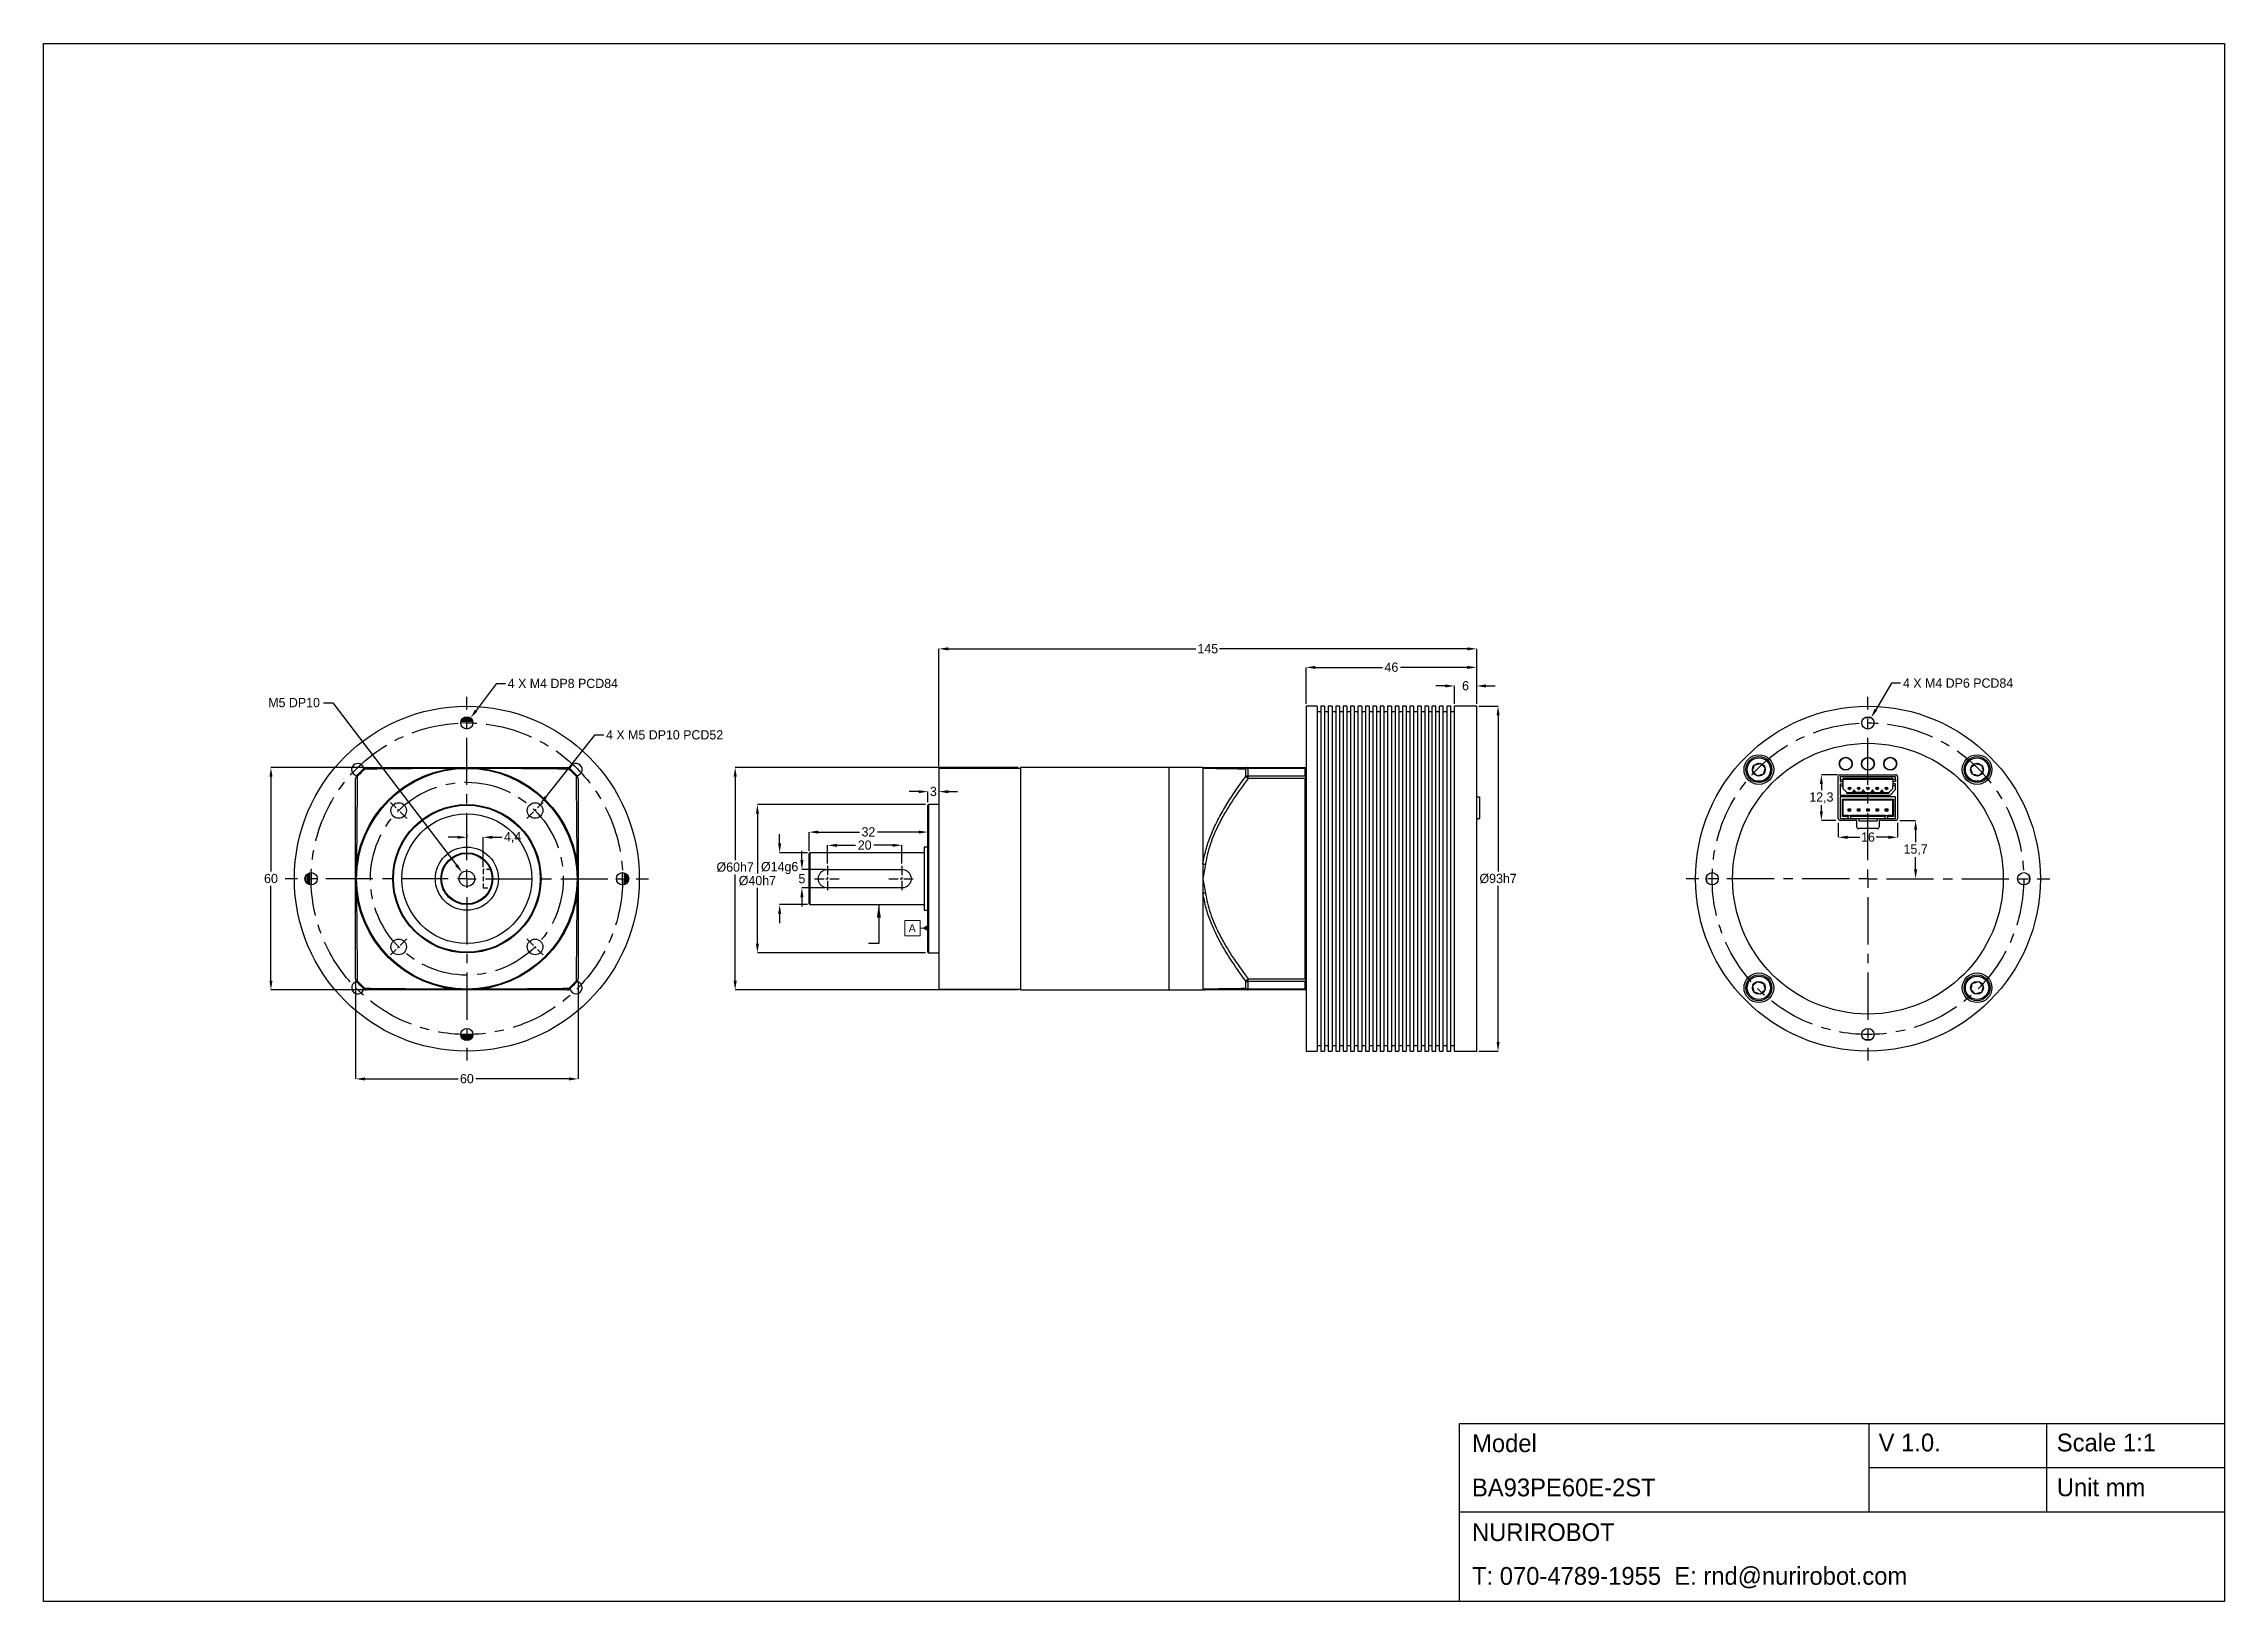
# Model space of a CAD drawing. Header units: millimetres. Extents: x 0 to 588, y 0 to 420.
import ezdxf

# ---------------------------------------------------------------- set-up
doc = ezdxf.new("R2010")
doc.units = ezdxf.units.MM
doc.header["$PDSIZE"] = -1
doc.linetypes.add('CENTERX2', pattern=[20.32, 12.7, -2.54, 2.54, -2.54])
doc.linetypes.add('HIDDEN', pattern=[1.905, 1.27, -0.635])
doc.layers.add('외형선', color=7, linetype='Continuous', lineweight=25)
for name, color, linetype in [('은선', 2, 'HIDDEN'), ('중심선', 1, 'CENTERX2'), ('치수', 3, 'Continuous')]:
    doc.layers.add(name, color=color, linetype=linetype)
doc.styles.get("Standard").update_dxf_attribs({"font": 'GOTHIC.TTF'})
doc.dimstyles.new('배포도면', dxfattribs={"dimtxt": 2.5, "dimasz": 2.5, "dimexe": 0, "dimexo": 0.625, "dimtad": 0, "dimtih": 1, "dimtoh": 1, "dimtxsty": 'Standard', "dimcen": 0, "dimclrd": 3, "dimclre": 3, "dimclrt": 3, "dimadec": 0, "dimazin": 0, "dimtfac": 1, "dimtofl": 0, "dimtmove": 0, "dimatfit": 3, "dimfxl": 1, "dimarcsym": 0})

msp = doc.modelspace()

# ---------------------------------------------------------------- texts
at = {"lineweight": -3, "attachment_point": 1}
for s, insert, char_height, width in [('Model', (385.148, 45.055), 4.7948, 15.82255), ('V 1.0.', (494.773, 45.228), 4.7948, 69.96435), ('Scale 1:1', (542.812, 45.236), 4.7948, 74.34701), ('BA93PE60E-2ST', (385.122, 33.12), 4.79476, 58.79423), ('Unit mm', (542.812, 33.145), 4.7948, 78.67266), ('NURIROBOT', (385.125, 21.065), 4.7948, 59.48673), ('T: 070-4789-1955  E: rnd@nurirobot.com', (385.141, 9.265), 4.79476, 174.59703)]:
    msp.add_mtext(s, dxfattribs=dict(at, insert=insert, char_height=char_height, width=width))

# ---------------------------------------------------------------- blocks, each defined once
blk = doc.blocks.new('_D')
at = {"layer": 'Defpoints', "color": 0}
for p in [(491.06, 235.43), (492.74, 238.27)]:
    blk.add_point(p, dxfattribs=at)
at = {"layer": '치수', "color": 3, "lineweight": -2}
for p, q in [((498.2, 247.53), (494.01, 240.42)), ((500.7, 247.53), (498.2, 247.53))]:
    blk.add_line(p, q, dxfattribs=at)
at = {"layer": '치수', "color": 3}
blk.add_solid([(493.65, 240.63), (494.37, 240.21), (492.74, 238.27)], dxfattribs=at)
at = {"layer": '치수', "color": 3, "insert": (501.33, 248.84), "char_height": 2.5, "attachment_point": 1}
blk.add_mtext('4 X M4 DP6 PCD84\\P', dxfattribs=at)
blk = doc.blocks.new('_D_1')
at = {"layer": 'Defpoints', "color": 0}
for p in [(484.4, 222.85), (479.34, 210.55), (483.9, 210.55)]:
    blk.add_point(p, dxfattribs=at)
at = {"layer": '치수', "color": 3, "lineweight": -2}
for p, q in [((483.77, 222.85), (479.34, 222.85)), ((479.34, 220.35), (479.34, 218.75)), ((479.34, 213.05), (479.34, 214.65)), ((483.27, 210.55), (479.34, 210.55))]:
    blk.add_line(p, q, dxfattribs=at)
at = {"layer": '치수', "color": 3}
for points in [[(478.92, 220.35), (479.75, 220.35), (479.34, 222.85)], [(478.92, 213.05), (479.75, 213.05), (479.34, 210.55)]]:
    blk.add_solid(points, dxfattribs=at)
at = {"layer": '치수', "color": 3, "insert": (479.34, 218.13), "char_height": 2.5, "attachment_point": 2}
blk.add_mtext('12,3', dxfattribs=at)
blk = doc.blocks.new('_D_2')
at = {"layer": 'Defpoints', "color": 0}
for p in [(483.9, 210.55), (499.9, 210.54), (499.9, 206.01)]:
    blk.add_point(p, dxfattribs=at)
at = {"layer": '치수', "color": 3, "lineweight": -2}
for p, q in [((483.9, 209.92), (483.9, 206.01)), ((486.4, 206.01), (489.67, 206.01)), ((497.4, 206.01), (494.13, 206.01)), ((499.9, 209.92), (499.9, 206.01))]:
    blk.add_line(p, q, dxfattribs=at)
at = {"layer": '치수', "color": 3}
for points in [[(486.4, 206.43), (486.4, 205.59), (483.9, 206.01)], [(497.4, 206.43), (497.4, 205.59), (499.9, 206.01)]]:
    blk.add_solid(points, dxfattribs=at)
at = {"layer": '치수', "color": 3, "insert": (491.9, 207.32), "char_height": 2.5, "attachment_point": 2}
blk.add_mtext('16', dxfattribs=at)
blk = doc.blocks.new('_D_3')
at = {"layer": 'Defpoints', "color": 0}
for p in [(499.9, 210.55), (504.75, 194.85), (504.85, 194.85)]:
    blk.add_point(p, dxfattribs=at)
at = {"layer": '치수', "color": 3, "lineweight": -2}
for p, q in [((500.52, 210.55), (504.75, 210.55)), ((504.75, 208.05), (504.75, 204.72)), ((504.75, 197.35), (504.75, 200.68)), ((504.23, 194.85), (504.75, 194.85))]:
    blk.add_line(p, q, dxfattribs=at)
at = {"layer": '치수', "color": 3}
for points in [[(504.33, 208.05), (505.16, 208.05), (504.75, 210.55)], [(504.33, 197.35), (505.16, 197.35), (504.75, 194.85)]]:
    blk.add_solid(points, dxfattribs=at)
at = {"layer": '치수', "color": 3, "insert": (504.75, 204.09), "char_height": 2.5, "attachment_point": 2}
blk.add_mtext('15,7', dxfattribs=at)
blk = doc.blocks.new('SW_CENTERMARKSYMBOL_2')
at = {"layer": '중심선', "color": 0}
for p, q in [((0, 5), (0, 49)), ((-5, 0), (-49, 0)), ((0, 0), (-2.5, 0)), ((0, 0), (0, 2.5)), ((0, 0), (0, -2.5)), ((0, 0), (2.5, 0)), ((5, 0), (49, 0)), ((0, -5), (0, -49))]:
    blk.add_line(p, q, dxfattribs=at)
blk = doc.blocks.new('_D_4')
at = {"layer": 'Defpoints', "color": 0}
for p in [(386.4, 241.35), (386.4, 148.35), (392.17, 148.35)]:
    blk.add_point(p, dxfattribs=at)
at = {"layer": '치수', "color": 3, "lineweight": -2}
for p, q in [((387.02, 241.35), (392.17, 241.35)), ((392.17, 238.85), (392.17, 196.79)), ((392.17, 150.85), (392.17, 192.91)), ((387.02, 148.35), (392.17, 148.35))]:
    blk.add_line(p, q, dxfattribs=at)
at = {"layer": '치수', "color": 3}
for points in [[(391.75, 238.85), (392.58, 238.85), (392.17, 241.35)], [(391.75, 150.85), (392.58, 150.85), (392.17, 148.35)]]:
    blk.add_solid(points, dxfattribs=at)
at = {"layer": '치수', "color": 3, "insert": (392.17, 196.16), "char_height": 2.5, "attachment_point": 2}
blk.add_mtext('%%c93h7', dxfattribs=at)
blk = doc.blocks.new('_D_5')
at = {"layer": 'Defpoints', "color": 0}
for p in [(380.4, 246.82), (380.4, 241.35), (386.4, 241.35)]:
    blk.add_point(p, dxfattribs=at)
at = {"layer": '치수', "color": 3, "lineweight": -2}
for p, q in [((377.9, 246.82), (375.4, 246.82)), ((380.4, 241.97), (380.4, 246.82)), ((386.4, 241.97), (386.4, 246.82)), ((388.9, 246.82), (391.4, 246.82))]:
    blk.add_line(p, q, dxfattribs=at)
at = {"layer": '치수', "color": 3}
for points in [[(377.9, 247.23), (377.9, 246.4), (380.4, 246.82)], [(388.9, 247.23), (388.9, 246.4), (386.4, 246.82)]]:
    blk.add_solid(points, dxfattribs=at)
at = {"layer": '치수', "color": 3, "insert": (383.4, 248.13), "char_height": 2.5, "attachment_point": 2}
blk.add_mtext('6', dxfattribs=at)
blk = doc.blocks.new('_D_6')
at = {"layer": 'Defpoints', "color": 0}
for p in [(340.4, 251.82), (340.4, 241.35), (386.4, 241.35)]:
    blk.add_point(p, dxfattribs=at)
at = {"layer": '치수', "color": 3, "lineweight": -2}
for p, q in [((340.4, 241.97), (340.4, 251.82)), ((342.9, 251.82), (360.96, 251.82)), ((383.9, 251.82), (365.83, 251.82)), ((386.4, 241.97), (386.4, 251.82))]:
    blk.add_line(p, q, dxfattribs=at)
at = {"layer": '치수', "color": 3}
for points in [[(342.9, 252.23), (342.9, 251.4), (340.4, 251.82)], [(383.9, 252.23), (383.9, 251.4), (386.4, 251.82)]]:
    blk.add_solid(points, dxfattribs=at)
at = {"layer": '치수', "color": 3, "insert": (363.4, 253.13), "char_height": 2.5, "attachment_point": 2}
blk.add_mtext('46', dxfattribs=at)
blk = doc.blocks.new('_D_7')
at = {"layer": 'Defpoints', "color": 0}
for p in [(241.4, 256.82), (386.4, 241.35), (241.4, 224.6)]:
    blk.add_point(p, dxfattribs=at)
at = {"layer": '치수', "color": 3, "lineweight": -2}
for p, q in [((241.4, 225.22), (241.4, 256.82)), ((243.9, 256.82), (310.7, 256.82)), ((383.9, 256.82), (317.09, 256.82)), ((386.4, 241.97), (386.4, 256.82))]:
    blk.add_line(p, q, dxfattribs=at)
at = {"layer": '치수', "color": 3}
for points in [[(243.9, 257.23), (243.9, 256.4), (241.4, 256.82)], [(383.9, 257.23), (383.9, 256.4), (386.4, 256.82)]]:
    blk.add_solid(points, dxfattribs=at)
at = {"layer": '치수', "color": 3, "insert": (313.9, 258.13), "char_height": 2.5, "attachment_point": 2}
blk.add_mtext('145', dxfattribs=at)
blk = doc.blocks.new('_D_8')
at = {"layer": 'Defpoints', "color": 0}
for p in [(211.4, 197.35), (204.46, 192.35), (211.4, 192.35)]:
    blk.add_point(p, dxfattribs=at)
at = {"layer": '치수', "color": 3, "lineweight": -2}
for p, q in [((204.46, 199.85), (204.46, 202.35)), ((210.77, 197.35), (204.46, 197.35)), ((210.77, 192.35), (204.46, 192.35)), ((204.46, 189.85), (204.46, 187.35))]:
    blk.add_line(p, q, dxfattribs=at)
at = {"layer": '치수', "color": 3}
for points in [[(204.04, 199.85), (204.88, 199.85), (204.46, 197.35)], [(204.04, 189.85), (204.88, 189.85), (204.46, 192.35)]]:
    blk.add_solid(points, dxfattribs=at)
at = {"layer": '치수', "color": 3, "insert": (204.46, 196.13), "char_height": 2.5, "attachment_point": 2}
blk.add_mtext('5', dxfattribs=at)
blk = doc.blocks.new('_D_9')
at = {"layer": 'Defpoints', "color": 0}
for p in [(206.6, 201.85), (198.46, 187.85), (206.6, 187.85)]:
    blk.add_point(p, dxfattribs=at)
at = {"layer": '치수', "color": 3, "lineweight": -2}
for p, q in [((198.46, 204.35), (198.46, 206.85)), ((205.97, 201.85), (198.46, 201.85)), ((205.97, 187.85), (198.46, 187.85)), ((198.46, 185.35), (198.46, 182.85))]:
    blk.add_line(p, q, dxfattribs=at)
at = {"layer": '치수', "color": 3}
for points in [[(198.04, 204.35), (198.88, 204.35), (198.46, 201.85)], [(198.04, 185.35), (198.88, 185.35), (198.46, 187.85)]]:
    blk.add_solid(points, dxfattribs=at)
at = {"layer": '치수', "color": 3, "insert": (198.46, 199.35), "char_height": 2.5, "attachment_point": 2}
blk.add_mtext('%%c14g6', dxfattribs=at)
blk = doc.blocks.new('_D_10')
at = {"layer": 'Defpoints', "color": 0}
for p in [(238.4, 214.85), (192.46, 174.85), (238.4, 174.85)]:
    blk.add_point(p, dxfattribs=at)
at = {"layer": '치수', "color": 3, "lineweight": -2}
for p, q in [((237.77, 214.85), (192.46, 214.85)), ((192.46, 212.35), (192.46, 196.23)), ((192.46, 177.35), (192.46, 192.35)), ((237.77, 174.85), (192.46, 174.85))]:
    blk.add_line(p, q, dxfattribs=at)
at = {"layer": '치수', "color": 3}
for points in [[(192.04, 212.35), (192.88, 212.35), (192.46, 214.85)], [(192.04, 177.35), (192.88, 177.35), (192.46, 174.85)]]:
    blk.add_solid(points, dxfattribs=at)
at = {"layer": '치수', "color": 3, "insert": (192.46, 195.6), "char_height": 2.5, "attachment_point": 2}
blk.add_mtext('%%c40h7', dxfattribs=at)
blk = doc.blocks.new('_D_11')
at = {"layer": 'Defpoints', "color": 0}
for p in [(263.4, 224.85), (186.46, 164.85), (263.4, 164.85)]:
    blk.add_point(p, dxfattribs=at)
at = {"layer": '치수', "color": 3, "lineweight": -2}
for p, q in [((262.77, 224.85), (186.46, 224.85)), ((186.46, 222.35), (186.46, 199.87)), ((186.46, 167.35), (186.46, 195.99)), ((262.77, 164.85), (186.46, 164.85))]:
    blk.add_line(p, q, dxfattribs=at)
at = {"layer": '치수', "color": 3}
for points in [[(186.04, 222.35), (186.88, 222.35), (186.46, 224.85)], [(186.04, 167.35), (186.88, 167.35), (186.46, 164.85)]]:
    blk.add_solid(points, dxfattribs=at)
at = {"layer": '치수', "color": 3, "insert": (186.46, 199.24), "char_height": 2.5, "attachment_point": 2}
blk.add_mtext('%%c60h7', dxfattribs=at)
blk = doc.blocks.new('_D_12')
at = {"layer": 'Defpoints', "color": 0}
for p in [(231.4, 203.85), (211.4, 198.35), (231.4, 198.35)]:
    blk.add_point(p, dxfattribs=at)
at = {"layer": '치수', "color": 3, "lineweight": -2}
for p, q in [((211.4, 198.97), (211.4, 203.85)), ((213.9, 203.85), (218.95, 203.85)), ((228.9, 203.85), (223.84, 203.85)), ((231.4, 198.97), (231.4, 203.85))]:
    blk.add_line(p, q, dxfattribs=at)
at = {"layer": '치수', "color": 3}
for points in [[(213.9, 204.26), (213.9, 203.43), (211.4, 203.85)], [(228.9, 204.26), (228.9, 203.43), (231.4, 203.85)]]:
    blk.add_solid(points, dxfattribs=at)
at = {"layer": '치수', "color": 3, "insert": (221.4, 205.16), "char_height": 2.5, "attachment_point": 2}
blk.add_mtext('20', dxfattribs=at)
blk = doc.blocks.new('_D_13')
at = {"layer": 'Defpoints', "color": 0}
for p in [(238.4, 207.41), (238.4, 207.41), (206.4, 201.65)]:
    blk.add_point(p, dxfattribs=at)
at = {"layer": '치수', "color": 3, "lineweight": -2}
for p, q in [((206.4, 202.27), (206.4, 207.41)), ((208.9, 207.41), (219.97, 207.41)), ((235.9, 207.41), (224.83, 207.41)), ((238.4, 208.04), (238.4, 207.41))]:
    blk.add_line(p, q, dxfattribs=at)
at = {"layer": '치수', "color": 3}
for points in [[(208.9, 207.83), (208.9, 206.99), (206.4, 207.41)], [(235.9, 207.83), (235.9, 206.99), (238.4, 207.41)]]:
    blk.add_solid(points, dxfattribs=at)
at = {"layer": '치수', "color": 3, "insert": (222.4, 208.72), "char_height": 2.5, "attachment_point": 2}
blk.add_mtext('32', dxfattribs=at)
blk = doc.blocks.new('_D_14')
at = {"layer": 'Defpoints', "color": 0}
for p in [(238.4, 218.32), (241.4, 218.32), (238.4, 214.85)]:
    blk.add_point(p, dxfattribs=at)
at = {"layer": '치수', "color": 3, "lineweight": -2}
for p, q in [((235.9, 218.32), (233.4, 218.32)), ((238.4, 215.47), (238.4, 218.32)), ((241.4, 218.94), (241.4, 218.32)), ((243.9, 218.32), (246.4, 218.32))]:
    blk.add_line(p, q, dxfattribs=at)
at = {"layer": '치수', "color": 3}
for points in [[(235.9, 218.73), (235.9, 217.9), (238.4, 218.32)], [(243.9, 218.73), (243.9, 217.9), (241.4, 218.32)]]:
    blk.add_solid(points, dxfattribs=at)
at = {"layer": '치수', "color": 3, "insert": (239.9, 219.63), "char_height": 2.5, "attachment_point": 2}
blk.add_mtext('3', dxfattribs=at)
blk = doc.blocks.new('SW_DATUMTAG_0')
at = {"color": 0, "linetype": 'Continuous', "lineweight": 18}
for p, q in [((-5.01, 3.76), (-5.01, 7.89)), ((-5.01, 7.89), (-0.88, 7.89)), ((-0.88, 7.89), (-0.88, 3.76)), ((-0.88, 3.76), (-5.01, 3.76)), ((1.16, 5.83), (-0.88, 5.83))]:
    blk.add_line(p, q, dxfattribs=at)
at = {"color": 0, "linetype": 'Continuous', "lineweight": 0}
blk.add_solid([(1.16, 5), (1.16, 6.66), (-0.28, 5.83)], dxfattribs=at)
at = {"color": 0, "linetype": 'Continuous', "lineweight": 0, "insert": (-3.96, 6.85), "char_height": 2.07, "attachment_point": 1}
blk.add_mtext('A', dxfattribs=at)
blk = doc.blocks.new('_D_15')
at = {"layer": 'Defpoints', "color": 0}
for p in [(114.12, 206.01), (118.52, 206.01), (118.52, 197.35)]:
    blk.add_point(p, dxfattribs=at)
at = {"layer": '치수', "color": 3, "lineweight": -2}
for p, q in [((111.62, 206.01), (109.12, 206.01)), ((114.12, 206.64), (114.12, 206.01)), ((118.52, 197.97), (118.52, 206.01)), ((121.02, 206.01), (123.52, 206.01))]:
    blk.add_line(p, q, dxfattribs=at)
at = {"layer": '치수', "color": 3}
for points in [[(111.62, 206.43), (111.62, 205.59), (114.12, 206.01)], [(121.02, 206.43), (121.02, 205.59), (118.52, 206.01)]]:
    blk.add_solid(points, dxfattribs=at)
at = {"layer": '치수', "color": 3, "insert": (126.46, 207.44), "char_height": 2.5, "attachment_point": 2}
blk.add_mtext('4,4', dxfattribs=at)
blk = doc.blocks.new('_D_16')
at = {"layer": 'Defpoints', "color": 0}
for p in [(112.85, 196.52), (115.39, 193.18)]:
    blk.add_point(p, dxfattribs=at)
at = {"layer": '치수', "color": 3, "lineweight": -2}
for p, q in [((75.49, 242.28), (77.99, 242.28)), ((77.99, 242.28), (111.33, 198.51))]:
    blk.add_line(p, q, dxfattribs=at)
at = {"layer": '치수', "color": 3}
blk.add_solid([(111.66, 198.76), (111, 198.26), (112.85, 196.52)], dxfattribs=at)
at = {"layer": '치수', "color": 3, "insert": (60.57, 243.59), "char_height": 2.5, "attachment_point": 1}
blk.add_mtext('M5 DP10\\P', dxfattribs=at)
blk = doc.blocks.new('_D_17')
at = {"layer": 'Defpoints', "color": 0}
for p in [(113.13, 235.53), (115.11, 238.17)]:
    blk.add_point(p, dxfattribs=at)
at = {"layer": '치수', "color": 3, "lineweight": -2}
for p, q in [((122.02, 247.43), (116.6, 240.17)), ((124.52, 247.43), (122.02, 247.43))]:
    blk.add_line(p, q, dxfattribs=at)
at = {"layer": '치수', "color": 3}
blk.add_solid([(116.27, 240.42), (116.94, 239.93), (115.11, 238.17)], dxfattribs=at)
at = {"layer": '치수', "color": 3, "insert": (125.14, 248.75), "char_height": 2.5, "attachment_point": 1}
blk.add_mtext('4 X M4 DP8 PCD84\\P', dxfattribs=at)
blk = doc.blocks.new('_D_18')
at = {"layer": 'Defpoints', "color": 0}
for p in [(133.8, 214.88), (131.21, 211.58)]:
    blk.add_point(p, dxfattribs=at)
at = {"layer": '치수', "color": 3, "lineweight": -2}
for p, q in [((148.51, 233.58), (135.35, 216.85)), ((151.01, 233.58), (148.51, 233.58))]:
    blk.add_line(p, q, dxfattribs=at)
at = {"layer": '치수', "color": 3}
blk.add_solid([(135.02, 217.11), (135.68, 216.59), (133.8, 214.88)], dxfattribs=at)
at = {"layer": '치수', "color": 3, "insert": (151.64, 234.89), "char_height": 2.5, "attachment_point": 1}
blk.add_mtext('4 X M5 DP10 PCD52\\P', dxfattribs=at)
blk = doc.blocks.new('_D_19')
at = {"layer": 'Defpoints', "color": 0}
for p in [(84.12, 167.81), (144.12, 167.81), (144.12, 140.86)]:
    blk.add_point(p, dxfattribs=at)
at = {"layer": '치수', "color": 3, "lineweight": -2}
for p, q in [((84.12, 167.18), (84.12, 140.86)), ((144.12, 167.18), (144.12, 140.86)), ((86.62, 140.86), (111.74, 140.86)), ((141.62, 140.86), (116.5, 140.86))]:
    blk.add_line(p, q, dxfattribs=at)
at = {"layer": '치수', "color": 3}
for points in [[(86.62, 141.28), (86.62, 140.45), (84.12, 140.86)], [(141.62, 141.28), (141.62, 140.45), (144.12, 140.86)]]:
    blk.add_solid(points, dxfattribs=at)
at = {"layer": '치수', "color": 3, "insert": (114.12, 142.18), "char_height": 2.5, "attachment_point": 2}
blk.add_mtext('60', dxfattribs=at)
blk = doc.blocks.new('_D_20')
at = {"layer": 'Defpoints', "color": 0}
for p in [(61.3, 224.85), (87.08, 224.85), (87.08, 164.85)]:
    blk.add_point(p, dxfattribs=at)
at = {"layer": '치수', "color": 3, "lineweight": -2}
for p, q in [((86.46, 224.85), (61.3, 224.85)), ((61.3, 222.35), (61.3, 196.79)), ((61.3, 167.35), (61.3, 192.91)), ((86.46, 164.85), (61.3, 164.85))]:
    blk.add_line(p, q, dxfattribs=at)
at = {"layer": '치수', "color": 3}
for points in [[(60.89, 222.35), (61.72, 222.35), (61.3, 224.85)], [(60.89, 167.35), (61.72, 167.35), (61.3, 164.85)]]:
    blk.add_solid(points, dxfattribs=at)
at = {"layer": '치수', "color": 3, "insert": (61.3, 196.16), "char_height": 2.5, "attachment_point": 2}
blk.add_mtext('60', dxfattribs=at)
blk = doc.blocks.new('SW_CENTERMARKSYMBOL_15')
at = {"layer": '중심선', "color": 0}
for p, q in [((0, 5), (0, 49)), ((-5, 0), (-49, 0)), ((0, 0), (-2.5, 0)), ((0, 0), (0, 2.5)), ((0, 0), (0, -2.5)), ((0, 0), (2.5, 0)), ((5, 0), (49, 0)), ((0, -5), (0, -49))]:
    blk.add_line(p, q, dxfattribs=at)
blk = doc.blocks.new('*U64')
at = {"layer": '중심선', "ltscale": 0.2}
blk.add_line((-2.19, -2.19), (2.19, 2.19), dxfattribs=at)
blk = doc.blocks.new('*U65')
at = {"color": 0, "linetype": 'ByBlock', "lineweight": -2}
for p, rotation in [((72.33, 231.93), 90.00000000000001), ((72.33, 195.16), 180), ((109.1, 195.16), 270)]:
    blk.add_blockref('*U64', p, dxfattribs=dict(at, rotation=rotation))
blk.add_blockref('*U64', (109.1, 231.93), dxfattribs=at)

# ---------------------------------------------------------------- dimensions: what is measured, and where the dimension line sits
at = {"layer": '치수'}
for base, p2, picture, middle in [((241.396, 256.815), (241.396, 224.599), '_D_7', (313.896, 256.815)), ((340.396, 251.815), (340.396, 241.349), '_D_6', (363.396, 251.815))]:
    dim = msp.add_linear_dim(base=base, p1=(386.396, 241.349), p2=p2, dimstyle='배포도면', override={"dimtmove": 0}, dxfattribs=at)
    dim.commit()
    dim.dimension.update_dxf_attribs({"geometry": picture, "text_midpoint": middle, "dimtype": 160})
for p1, p2, text, picture, middle in [((113.133, 235.526), (115.106, 238.171), '4 X M4 DP8 PCD84\\P', '_D_17', (140.527, 247.434)), ((491.059, 235.428), (492.737, 238.269), '4 X M4 DP6 PCD84\\P', '_D', (516.712, 247.527)), ((115.392, 193.178), (112.847, 196.519), 'M5 DP10\\P', '_D_16', (67.719, 242.277)), ((131.206, 211.583), (133.803, 214.884), '4 X M5 DP10 PCD52\\P', '_D_18', (167.966, 233.575))]:
    dim = msp.add_diameter_dim_2p(p1=p1, p2=p2, text=text, dimstyle='배포도면', dxfattribs=at)
    dim.commit()
    dim.dimension.update_dxf_attribs({"geometry": picture, "text_midpoint": middle, "dimtype": 163})
dim = msp.add_linear_dim(base=(380.396, 246.815), p1=(386.396, 241.349), p2=(380.396, 241.349), dimstyle='배포도면', override={"dimtmove": 0}, dxfattribs=at)
dim.commit()
dim.dimension.update_dxf_attribs({"geometry": '_D_5', "text_midpoint": (383.396, 246.815)})
dim = msp.add_linear_dim(base=(392.168, 148.349), p1=(386.396, 241.349), p2=(386.396, 148.349), angle=90, text='%%c<>h7', dimstyle='배포도면', dxfattribs=at)
dim.commit()
dim.dimension.update_dxf_attribs({"geometry": '_D_4', "text_midpoint": (392.168, 194.849)})
for base, p1, p2, angle, picture, middle in [((61.304, 224.849), (87.08, 164.849), (87.08, 224.849), 90, '_D_20', (61.304, 194.849)), ((479.338, 210.549), (484.398, 222.849), (483.898, 210.549), 90, '_D_1', (479.338, 216.699)), ((499.898, 206.011), (483.898, 210.549), (499.898, 210.542), 0, '_D_2', (491.898, 206.011)), ((504.745, 194.849), (499.898, 210.549), (504.853, 194.849), 90, '_D_3', (504.745, 202.699))]:
    dim = msp.add_linear_dim(base=base, p1=p1, p2=p2, angle=angle, dimstyle='배포도면', dxfattribs=at)
    dim.commit()
    dim.dimension.update_dxf_attribs({"geometry": picture, "text_midpoint": middle})
for base, p1, p2, text, picture, middle in [((186.46, 164.849), (263.396, 224.849), (263.396, 164.849), '%%c<>h7', '_D_11', (186.46, 197.928)), ((198.46, 187.849), (206.596, 201.849), (206.596, 187.849), '%%c<>g6', '_D_9', (198.46, 197.711))]:
    dim = msp.add_linear_dim(base=base, p1=p1, p2=p2, angle=90, text=text, dimstyle='배포도면', dxfattribs=at)
    dim.commit()
    dim.dimension.update_dxf_attribs({"geometry": picture, "text_midpoint": middle, "dimtype": 160})
for base, p1, p2, picture, middle in [((238.396, 218.318), (241.396, 218.318), (238.396, 214.849), '_D_14', (239.896, 218.318)), ((118.52, 206.01), (114.12, 206.01), (118.52, 197.349), '_D_15', (126.464, 206.01)), ((238.396, 207.411), (206.396, 201.649), (238.396, 207.411), '_D_13', (222.396, 207.411)), ((231.396, 203.847), (211.396, 198.349), (231.396, 198.349), '_D_12', (221.396, 203.847)), ((144.12, 140.863), (84.12, 167.809), (144.12, 167.809), '_D_19', (114.12, 140.863))]:
    dim = msp.add_linear_dim(base=base, p1=p1, p2=p2, dimstyle='배포도면', dxfattribs=at)
    dim.commit()
    dim.dimension.update_dxf_attribs({"geometry": picture, "text_midpoint": middle})
dim = msp.add_linear_dim(base=(192.46, 174.849), p1=(238.396, 214.849), p2=(238.396, 174.849), angle=90, text='%%c<>h7', dimstyle='배포도면', override={"dimtmove": 0}, dxfattribs=at)
dim.commit()
dim.dimension.update_dxf_attribs({"geometry": '_D_10', "text_midpoint": (192.46, 194.29), "dimtype": 160})
dim = msp.add_linear_dim(base=(204.46, 192.349), p1=(211.396, 197.349), p2=(211.396, 192.349), angle=90, dimstyle='배포도면', override={"dimtmove": 0}, dxfattribs=at)
dim.commit()
dim.dimension.update_dxf_attribs({"geometry": '_D_8', "text_midpoint": (204.46, 194.849)})

# ---------------------------------------------------------------- linework, layer by layer
at = {"lineweight": -3}
msp.add_line((492.105, 47.948), (492.105, 24.131), dxfattribs=at)
at = {"lineweight": -3, "ltscale": 3}
for p, q in [((540.052, 47.948), (540.052, 24.131)), ((492.105, 36.118), (588, 36.118)), ((492.105, 36.118), (588, 36.118)), ((381.762, 24.131), (588, 24.131)), ((381.762, 24.131), (588, 24.131))]:
    msp.add_line(p, q, dxfattribs=at)
msp.add_lwpolyline([(0, 0), (0, 420), (588, 420), (588, 0)], close=True)
msp.add_lwpolyline([(381.762, 0), (381.762, 47.948), (588, 47.948), (588, 0)], close=True, dxfattribs=at)
msp.add_lwpolyline([(381.762, 0), (381.762, 47.948), (588, 47.948), (588, 0)], close=True, dxfattribs=at)
at = {"layer": '외형선', "linetype": 'Continuous', "lineweight": 25}
for p, q in [((343.396, 241.349), (340.396, 241.349)), ((340.396, 241.349), (340.396, 148.349)), ((343.396, 241.349), (343.396, 148.349)), ((345.396, 241.349), (344.396, 241.349)), ((344.396, 241.349), (344.396, 148.349)), ((345.396, 241.349), (345.396, 148.349)), ((347.396, 241.349), (346.396, 241.349)), ((346.396, 241.349), (346.396, 148.349)), ((347.396, 241.349), (347.396, 148.349)), ((349.396, 241.349), (348.396, 241.349)), ((348.396, 241.349), (348.396, 148.349)), ((349.396, 241.349), (349.396, 148.349)), ((351.396, 241.349), (350.396, 241.349)), ((350.396, 241.349), (350.396, 148.349)), ((351.396, 241.349), (351.396, 148.349)), ((353.396, 241.349), (352.396, 241.349)), ((352.396, 241.349), (352.396, 148.349)), ((353.396, 241.349), (353.396, 148.349)), ((355.396, 241.349), (354.396, 241.349)), ((354.396, 241.349), (354.396, 148.349)), ((355.396, 241.349), (355.396, 148.349)), ((357.396, 241.349), (356.396, 241.349)), ((356.396, 241.349), (356.396, 148.349)), ((357.396, 241.349), (357.396, 148.349)), ((359.396, 241.349), (358.396, 241.349)), ((358.396, 241.349), (358.396, 148.349)), ((359.396, 241.349), (359.396, 148.349)), ((361.396, 241.349), (360.396, 241.349)), ((360.396, 241.349), (360.396, 148.349)), ((361.396, 241.349), (361.396, 148.349)), ((363.396, 241.349), (362.396, 241.349)), ((362.396, 241.349), (362.396, 148.349)), ((363.396, 241.349), (363.396, 148.349)), ((365.396, 241.349), (364.396, 241.349)), ((364.396, 241.349), (364.396, 148.349)), ((365.396, 241.349), (365.396, 148.349)), ((367.396, 241.349), (366.396, 241.349)), ((366.396, 241.349), (366.396, 148.349)), ((367.396, 241.349), (367.396, 148.349)), ((369.396, 241.349), (368.396, 241.349)), ((368.396, 241.349), (368.396, 148.349)), ((369.396, 241.349), (369.396, 148.349)), ((371.396, 241.349), (370.396, 241.349)), ((370.396, 241.349), (370.396, 148.349)), ((371.396, 241.349), (371.396, 148.349)), ((373.396, 241.349), (372.396, 241.349)), ((372.396, 241.349), (372.396, 148.349)), ((373.396, 241.349), (373.396, 148.349)), ((375.396, 241.349), (374.396, 241.349)), ((374.396, 148.349), (374.396, 241.349)), ((375.396, 148.349), (375.396, 241.349)), ((377.396, 241.349), (376.396, 241.349)), ((376.396, 148.349), (376.396, 241.349)), ((377.396, 148.349), (377.396, 241.349)), ((379.396, 241.349), (378.396, 241.349)), ((378.396, 148.349), (378.396, 241.349)), ((379.396, 148.349), (379.396, 241.349)), ((386.396, 241.349), (380.396, 241.349)), ((380.396, 148.349), (380.396, 241.349)), ((386.396, 148.349), (386.396, 241.349)), ((115.268, 238.033), (112.971, 238.033)), ((344.396, 239.849), (343.396, 239.849)), ((346.396, 239.849), (345.396, 239.849)), ((348.396, 239.849), (347.396, 239.849)), ((350.396, 239.849), (349.396, 239.849)), ((352.396, 239.849), (351.396, 239.849)), ((354.396, 239.849), (353.396, 239.849)), ((356.396, 239.849), (355.396, 239.849)), ((358.396, 239.849), (357.396, 239.849)), ((360.396, 239.849), (359.396, 239.849)), ((362.396, 239.849), (361.396, 239.849)), ((364.396, 239.849), (363.396, 239.849)), ((366.396, 239.849), (365.396, 239.849)), ((368.396, 239.849), (367.396, 239.849)), ((370.396, 239.849), (369.396, 239.849)), ((372.396, 239.849), (371.396, 239.849)), ((374.396, 239.849), (373.396, 239.849)), ((376.396, 239.849), (375.396, 239.849)), ((378.396, 239.849), (377.396, 239.849)), ((380.396, 239.849), (379.396, 239.849)), ((491.097, 238.291), (492.698, 238.291)), ((263.396, 224.599), (241.396, 224.599)), ((241.396, 224.599), (241.396, 165.099)), ((303.396, 224.849), (263.396, 224.849)), ((263.396, 224.849), (263.396, 164.849)), ((303.396, 224.849), (303.396, 164.849)), ((312.596, 224.799), (303.396, 224.799)), ((312.596, 224.849), (312.596, 164.849)), ((324.11, 222.394), (324.11, 224.392)), ((324.781, 221.888), (324.781, 224.849)), ((324.781, 224.849), (340.196, 224.849)), ((340.196, 224.58), (324.781, 224.58)), ((340.196, 222.57), (340.196, 224.58)), ((340.396, 224.649), (340.265, 224.78)), ((324.781, 222.57), (340.196, 222.57)), ((340.196, 221.888), (324.781, 221.888)), ((340.196, 167.809), (340.196, 221.888)), ((340.396, 222.201), (340.265, 222.252)), ((483.898, 211.049), (483.898, 222.349)), ((484.398, 222.849), (499.398, 222.849)), ((484.448, 222.279), (484.448, 221.559)), ((499.348, 222.279), (484.448, 222.279)), ((484.448, 221.559), (485.148, 221.559)), ((484.448, 221.559), (484.448, 221.089)), ((484.448, 221.089), (485.148, 221.089)), ((484.448, 220.389), (485.148, 220.389)), ((484.448, 220.389), (484.448, 219.912)), ((484.448, 219.912), (484.448, 217.379)), ((484.448, 219.912), (485.148, 219.912)), ((498.648, 221.829), (485.148, 221.829)), ((485.148, 221.829), (485.148, 221.559)), ((498.648, 221.579), (485.148, 221.579)), ((485.148, 221.559), (485.148, 221.089)), ((485.148, 221.089), (485.148, 220.389)), ((485.148, 220.389), (485.148, 219.912)), ((485.148, 219.912), (485.148, 219.169)), ((485.148, 219.169), (486.238, 218.079)), ((486.238, 218.079), (487.648, 218.079)), ((486.238, 217.829), (486.238, 218.079)), ((497.558, 217.829), (486.238, 217.829)), ((488.148, 218.779), (487.648, 218.079)), ((491.148, 218.079), (487.648, 218.079)), ((488.648, 218.079), (488.148, 218.779)), ((490.648, 218.779), (490.148, 218.079)), ((491.148, 218.079), (490.648, 218.779)), ((491.148, 218.079), (492.648, 218.079)), ((491.898, 219.549), (491.898, 219.204)), ((491.898, 218.849), (491.898, 219.194)), ((493.148, 218.779), (492.648, 218.079)), ((493.648, 218.079), (492.648, 218.079)), ((493.648, 218.079), (493.148, 218.779)), ((493.648, 218.079), (495.148, 218.079)), ((495.648, 218.779), (495.148, 218.079)), ((496.148, 218.079), (495.148, 218.079)), ((496.148, 218.079), (495.648, 218.779)), ((496.148, 218.079), (497.558, 218.079)), ((497.558, 218.079), (498.648, 219.169)), ((497.558, 218.079), (497.558, 217.829)), ((497.848, 217.379), (499.348, 218.879)), ((498.648, 221.559), (498.648, 221.829)), ((499.348, 221.559), (498.648, 221.559)), ((498.648, 221.559), (498.648, 221.089)), ((499.348, 221.089), (498.648, 221.089)), ((498.648, 221.089), (498.648, 220.389)), ((499.348, 220.389), (498.648, 220.389)), ((498.648, 220.389), (498.648, 219.912)), ((498.648, 219.169), (498.648, 219.912)), ((499.348, 219.912), (498.648, 219.912)), ((499.348, 221.559), (499.348, 222.279)), ((499.348, 221.559), (499.348, 221.089)), ((499.348, 218.879), (499.348, 220.389)), ((499.898, 222.349), (499.898, 211.049)), ((238.596, 214.849), (238.396, 214.649)), ((238.396, 175.049), (238.396, 214.649)), ((241.396, 214.849), (238.596, 214.849)), ((238.596, 214.849), (238.596, 174.849)), ((386.396, 216.879), (387.196, 216.879)), ((387.196, 216.879), (387.196, 211.079)), ((484.448, 217.379), (497.848, 217.379)), ((484.448, 216.879), (484.448, 211.079)), ((499.348, 216.879), (484.448, 216.879)), ((484.998, 216.329), (498.798, 216.329)), ((484.998, 211.629), (484.998, 216.329)), ((485.248, 216.079), (484.998, 216.329)), ((485.248, 211.879), (484.998, 211.629)), ((485.248, 216.079), (498.548, 216.079)), ((485.248, 211.879), (485.248, 216.079)), ((486.548, 211.879), (485.248, 211.879)), ((486.548, 211.879), (486.548, 211.629)), ((486.548, 211.879), (487.248, 211.879)), ((486.578, 213.699), (487.218, 213.699)), ((486.578, 213.699), (486.778, 213.499)), ((486.578, 213.059), (486.578, 213.699)), ((486.778, 213.259), (486.578, 213.059)), ((487.218, 213.059), (486.578, 213.059)), ((486.778, 213.499), (486.778, 213.259)), ((487.018, 213.499), (486.778, 213.499)), ((486.778, 213.259), (487.018, 213.259)), ((487.218, 213.699), (487.018, 213.499)), ((487.018, 213.259), (487.018, 213.499)), ((487.018, 213.259), (487.218, 213.059)), ((487.218, 213.699), (487.218, 213.059)), ((496.548, 211.879), (487.248, 211.879)), ((487.248, 211.629), (487.248, 211.879)), ((489.078, 213.699), (489.718, 213.699)), ((489.078, 213.699), (489.278, 213.499)), ((489.078, 213.059), (489.078, 213.699)), ((489.278, 213.259), (489.078, 213.059)), ((489.718, 213.059), (489.078, 213.059)), ((489.518, 213.499), (489.278, 213.499)), ((489.278, 213.499), (489.278, 213.259)), ((489.278, 213.259), (489.518, 213.259)), ((489.718, 213.699), (489.518, 213.499)), ((489.518, 213.259), (489.518, 213.499)), ((489.518, 213.259), (489.718, 213.059)), ((489.718, 213.699), (489.718, 213.059)), ((491.578, 213.059), (491.578, 213.699)), ((491.578, 213.699), (491.778, 213.499)), ((491.578, 213.699), (492.218, 213.699)), ((491.778, 213.259), (491.578, 213.059)), ((492.218, 213.059), (491.578, 213.059)), ((491.778, 213.499), (491.778, 213.259)), ((492.018, 213.499), (491.778, 213.499)), ((491.778, 213.259), (492.018, 213.259)), ((492.218, 213.699), (492.018, 213.499)), ((492.018, 213.259), (492.018, 213.499)), ((492.018, 213.259), (492.218, 213.059)), ((492.218, 213.699), (492.218, 213.059)), ((494.078, 213.059), (494.078, 213.699)), ((494.078, 213.699), (494.278, 213.499)), ((494.078, 213.699), (494.718, 213.699)), ((494.278, 213.259), (494.078, 213.059)), ((494.718, 213.059), (494.078, 213.059)), ((494.278, 213.499), (494.278, 213.259)), ((494.518, 213.499), (494.278, 213.499)), ((494.278, 213.259), (494.518, 213.259)), ((494.718, 213.699), (494.518, 213.499)), ((494.518, 213.259), (494.518, 213.499)), ((494.518, 213.259), (494.718, 213.059)), ((494.718, 213.699), (494.718, 213.059)), ((496.548, 211.879), (496.548, 211.629)), ((496.548, 211.879), (497.248, 211.879)), ((496.578, 213.699), (497.218, 213.699)), ((496.578, 213.699), (496.778, 213.499)), ((496.578, 213.059), (496.578, 213.699)), ((496.778, 213.259), (496.578, 213.059)), ((497.218, 213.059), (496.578, 213.059)), ((497.018, 213.499), (496.778, 213.499)), ((496.778, 213.499), (496.778, 213.259)), ((496.778, 213.259), (497.018, 213.259)), ((497.218, 213.699), (497.018, 213.499)), ((497.018, 213.259), (497.018, 213.499)), ((497.018, 213.259), (497.218, 213.059)), ((497.218, 213.699), (497.218, 213.059)), ((498.548, 211.879), (497.248, 211.879)), ((497.248, 211.629), (497.248, 211.879)), ((498.548, 216.079), (498.798, 216.329)), ((498.548, 216.079), (498.548, 211.879)), ((498.548, 211.879), (498.798, 211.629)), ((498.798, 216.329), (498.798, 211.629)), ((499.348, 211.079), (499.348, 216.879)), ((386.396, 211.079), (387.196, 211.079)), ((387.196, 211.079), (386.396, 210.804)), ((488.898, 210.549), (484.398, 210.549)), ((484.448, 211.079), (486.548, 211.079)), ((486.548, 211.629), (484.998, 211.629)), ((486.548, 211.079), (486.548, 211.629)), ((486.548, 211.079), (487.248, 211.079)), ((487.248, 211.079), (487.248, 211.629)), ((496.548, 211.629), (487.248, 211.629)), ((487.248, 211.079), (496.548, 211.079)), ((488.898, 208.849), (488.898, 210.549)), ((489.398, 211.079), (489.398, 210.49)), ((489.398, 210.49), (494.398, 210.49)), ((494.398, 208.349), (489.398, 208.349)), ((494.398, 211.079), (494.398, 210.49)), ((494.898, 210.549), (494.898, 208.849)), ((499.398, 210.549), (494.898, 210.549)), ((496.548, 211.079), (496.548, 211.629)), ((496.548, 211.079), (497.248, 211.079)), ((497.248, 211.079), (497.248, 211.629)), ((498.798, 211.629), (497.248, 211.629)), ((497.248, 211.079), (499.348, 211.079)), ((206.596, 201.849), (206.396, 201.649)), ((206.396, 188.049), (206.396, 201.649)), ((237.396, 201.849), (206.596, 201.849)), ((206.596, 201.849), (206.596, 187.849)), ((238.396, 203.349), (237.396, 203.349)), ((237.396, 203.349), (237.396, 186.349)), ((70.935, 195.997), (70.935, 193.7)), ((157.304, 193.7), (157.304, 195.997)), ((211.396, 197.349), (231.396, 197.349)), ((448.455, 194.048), (448.455, 195.649)), ((535.34, 195.649), (535.34, 194.048)), ((231.396, 192.349), (211.396, 192.349)), ((206.396, 188.049), (206.596, 187.849)), ((206.596, 187.849), (237.396, 187.849)), ((237.396, 186.349), (238.396, 186.349)), ((238.396, 175.049), (238.596, 174.849)), ((238.596, 174.849), (241.396, 174.849)), ((241.396, 165.099), (263.396, 165.099)), ((263.396, 164.849), (303.396, 164.849)), ((303.396, 164.899), (312.596, 164.899)), ((324.11, 165.306), (324.11, 167.303)), ((324.781, 167.809), (340.196, 167.809)), ((324.781, 164.849), (324.781, 167.809)), ((340.196, 167.127), (324.781, 167.127)), ((324.781, 165.117), (340.196, 165.117)), ((340.196, 164.849), (324.781, 164.849)), ((340.196, 165.117), (340.196, 167.127)), ((340.396, 167.496), (340.265, 167.445)), ((340.265, 164.917), (340.396, 165.049)), ((112.971, 151.664), (115.268, 151.664)), ((340.396, 148.349), (343.396, 148.349)), ((343.396, 149.849), (344.396, 149.849)), ((344.396, 148.349), (345.396, 148.349)), ((345.396, 149.849), (346.396, 149.849)), ((346.396, 148.349), (347.396, 148.349)), ((347.396, 149.849), (348.396, 149.849)), ((348.396, 148.349), (349.396, 148.349)), ((349.396, 149.849), (350.396, 149.849)), ((350.396, 148.349), (351.396, 148.349)), ((351.396, 149.849), (352.396, 149.849)), ((352.396, 148.349), (353.396, 148.349)), ((353.396, 149.849), (354.396, 149.849)), ((354.396, 148.349), (355.396, 148.349)), ((355.396, 149.849), (356.396, 149.849)), ((356.396, 148.349), (357.396, 148.349)), ((357.396, 149.849), (358.396, 149.849)), ((358.396, 148.349), (359.396, 148.349)), ((359.396, 149.849), (360.396, 149.849)), ((360.396, 148.349), (361.396, 148.349)), ((361.396, 149.849), (362.396, 149.849)), ((362.396, 148.349), (363.396, 148.349)), ((363.396, 149.849), (364.396, 149.849)), ((364.396, 148.349), (365.396, 148.349)), ((365.396, 149.849), (366.396, 149.849)), ((366.396, 148.349), (367.396, 148.349)), ((367.396, 149.849), (368.396, 149.849)), ((368.396, 148.349), (369.396, 148.349)), ((369.396, 149.849), (370.396, 149.849)), ((370.396, 148.349), (371.396, 148.349)), ((371.396, 149.849), (372.396, 149.849)), ((372.396, 148.349), (373.396, 148.349)), ((373.396, 149.849), (374.396, 149.849)), ((374.396, 148.349), (375.396, 148.349)), ((375.396, 149.849), (376.396, 149.849)), ((376.396, 148.349), (377.396, 148.349)), ((377.396, 149.849), (378.396, 149.849)), ((378.396, 148.349), (379.396, 148.349)), ((379.396, 149.849), (380.396, 149.849)), ((380.396, 148.349), (386.396, 148.349)), ((492.698, 151.406), (491.097, 151.406))]:
    msp.add_line(p, q, dxfattribs=at)
at = {"layer": '외형선', "linetype": 'Continuous', "lineweight": 25, "flags": 128}
for points in [[(115.769, 236.816), (114.12, 236.849), (112.47, 236.816)], [(112.538, 237.319), (114.12, 237.349), (115.701, 237.319)], [(113.42, 238.343), (114.12, 238.349), (114.819, 238.343)], [(86.398, 224.58), (86.401, 224.577), (86.41, 224.568), (86.424, 224.552), (86.444, 224.531), (86.469, 224.504), (86.499, 224.472), (86.534, 224.434), (86.574, 224.392)], [(141.841, 224.58), (141.838, 224.577), (141.829, 224.568), (141.815, 224.552), (141.795, 224.531), (141.77, 224.504), (141.74, 224.472), (141.705, 224.434), (141.665, 224.392)], [(340.196, 224.849), (340.204, 224.841), (340.227, 224.818), (340.265, 224.78)], [(84.388, 222.57), (84.391, 222.567), (84.4, 222.558), (84.416, 222.544), (84.437, 222.524), (84.464, 222.499), (84.496, 222.469), (84.534, 222.434), (84.577, 222.394)], [(143.851, 222.57), (143.848, 222.567), (143.839, 222.558), (143.823, 222.544), (143.802, 222.524), (143.775, 222.499), (143.743, 222.469), (143.705, 222.434), (143.662, 222.394)], [(143.791, 222.634), (144.26, 222.782), (144.702, 223.098)], [(324.781, 221.888), (324.681, 221.963), (324.584, 222.037), (324.489, 222.108), (324.399, 222.176), (324.315, 222.24), (324.238, 222.298), (324.17, 222.35), (324.11, 222.394)], [(486.898, 219.549), (486.898, 219.542), (486.898, 219.49), (486.898, 219.448), (486.898, 219.336), (486.898, 219.271), (486.898, 219.204)], [(486.898, 218.849), (486.898, 218.855), (486.898, 218.875), (486.898, 219.126), (486.898, 219.194)], [(489.398, 219.549), (489.398, 219.542), (489.398, 219.271), (489.398, 219.204)], [(489.398, 218.849), (489.398, 218.855), (489.398, 218.95), (489.398, 219.002), (489.398, 219.062), (489.398, 219.126), (489.398, 219.194)], [(494.398, 219.549), (494.398, 219.542), (494.398, 219.271), (494.398, 219.204)], [(494.398, 218.849), (494.398, 218.855), (494.398, 218.95), (494.398, 219.002), (494.398, 219.062), (494.398, 219.126), (494.398, 219.194)], [(496.898, 219.549), (496.898, 219.542), (496.898, 219.49), (496.898, 219.448), (496.898, 219.336), (496.898, 219.271), (496.898, 219.204)], [(496.898, 218.849), (496.898, 218.855), (496.898, 218.875), (496.898, 219.126), (496.898, 219.194)], [(70.625, 194.149), (70.62, 194.849), (70.625, 195.548)], [(71.649, 193.267), (71.62, 194.849), (71.649, 196.43)], [(72.152, 196.498), (72.12, 194.849), (72.152, 193.199)], [(156.087, 193.199), (156.12, 194.849), (156.087, 196.498)], [(156.59, 196.43), (156.62, 194.849), (156.59, 193.267)], [(157.614, 195.548), (157.62, 194.849), (157.614, 194.149)], [(312.596, 198.821), (312.666, 198.811), (312.742, 198.8), (312.822, 198.788), (312.906, 198.776), (312.994, 198.763), (313.083, 198.75), (313.174, 198.736), (313.266, 198.723)], [(313.266, 190.974), (313.174, 190.961), (313.083, 190.948), (312.994, 190.934), (312.906, 190.922), (312.822, 190.909), (312.742, 190.897), (312.666, 190.886), (312.596, 190.876)], [(84.388, 167.127), (84.391, 167.13), (84.4, 167.139), (84.416, 167.153), (84.437, 167.173), (84.464, 167.198), (84.496, 167.228), (84.534, 167.263), (84.577, 167.303)], [(85.871, 164.266), (86.186, 164.708), (86.334, 165.177)], [(86.398, 165.117), (86.401, 165.12), (86.41, 165.129), (86.424, 165.145), (86.444, 165.166), (86.469, 165.193), (86.499, 165.225), (86.534, 165.263), (86.574, 165.306)], [(141.665, 165.306), (141.705, 165.263), (141.74, 165.225), (141.77, 165.193), (141.795, 165.166), (141.815, 165.145), (141.829, 165.129), (141.838, 165.12), (141.841, 165.117)], [(143.851, 167.127), (143.848, 167.13), (143.839, 167.139), (143.823, 167.153), (143.802, 167.173), (143.775, 167.198), (143.743, 167.228), (143.705, 167.263), (143.662, 167.303)], [(324.781, 167.809), (324.681, 167.734), (324.584, 167.661), (324.489, 167.589), (324.399, 167.521), (324.315, 167.458), (324.238, 167.399), (324.17, 167.348), (324.11, 167.303)], [(340.265, 164.917), (340.227, 164.879), (340.204, 164.856), (340.196, 164.849)], [(112.47, 152.881), (114.12, 152.849), (115.769, 152.881)], [(115.701, 152.378), (114.12, 152.349), (112.538, 152.378)], [(114.819, 151.354), (114.12, 151.349), (113.42, 151.354)]]:
    msp.add_lwpolyline(points, dxfattribs=at)
at = {"layer": '외형선', "linetype": 'Continuous', "lineweight": 25}
for centre, radius in [((114.12, 194.849), 46.5), ((491.898, 194.849), 46.5), ((114.12, 236.849), 1.65), ((491.898, 236.849), 1.65), ((491.898, 194.849), 36.5), ((114.12, 194.849), 30), ((114.12, 194.849), 29.75), ((462.482, 224.264), 4), ((462.482, 224.264), 3.5), ((462.482, 224.264), 3.15), ((462.482, 224.264), 1.732), ((485.898, 225.849), 1.75), ((485.898, 225.849), 1.65), ((491.898, 225.849), 1.75), ((491.898, 225.849), 1.65), ((497.898, 225.849), 1.75), ((497.898, 225.849), 1.65), ((521.313, 224.264), 4), ((521.313, 224.264), 3.5), ((521.313, 224.264), 3.15), ((521.313, 224.264), 1.732), ((486.898, 219.199), 0.35), ((486.898, 219.199), 0.005), ((489.398, 219.199), 0.35), ((489.398, 219.199), 0.005), ((491.898, 219.199), 0.35), ((491.898, 219.199), 0.005), ((494.398, 219.199), 0.35), ((494.398, 219.199), 0.005), ((496.898, 219.199), 0.35), ((496.898, 219.199), 0.005), ((95.735, 213.233), 2.1), ((114.12, 194.849), 20), ((114.12, 194.849), 19.8), ((114.12, 194.849), 17.5), ((132.504, 213.233), 2.1), ((114.12, 194.849), 8.5), ((114.12, 194.849), 7), ((114.12, 194.849), 6.8), ((72.12, 194.849), 1.65), ((114.12, 194.849), 2.1), ((156.12, 194.849), 1.65), ((449.898, 194.849), 1.65), ((533.898, 194.849), 1.65), ((95.735, 176.464), 2.1), ((132.504, 176.464), 2.1), ((462.482, 165.433), 4), ((462.482, 165.433), 3.5), ((462.482, 165.433), 3.15), ((462.482, 165.433), 1.732), ((521.313, 165.433), 4), ((521.313, 165.433), 3.5), ((521.313, 165.433), 3.15), ((521.313, 165.433), 1.732), ((114.12, 152.849), 1.65), ((491.898, 152.849), 1.65)]:
    msp.add_circle(centre, radius, dxfattribs=at)
for centre, radius, start, end in [((114.12, 194.849), 42.55, 87.891467, 92.108533), ((114.12, 194.849), 42.85, 88.089893, 91.910107), ((84.704, 224.264), 1.65, 8.912849, 261.087151), ((114.12, 194.849), 40.65, 132.996131, 137.003869), ((114.12, 194.849), 40.392, 132.996131, 137.003869), ((87.08, 223.849), 1, 90, 132.996131), ((87.168, 224.243), 0.612, 98.216843, 165.934714), ((110.496, 224.605), 0.349, 135.787305, 183.39245), ((117.743, 224.605), 0.349, 356.60755, 44.212695), ((141.071, 224.243), 0.612, 14.065286, 81.783157), ((141.159, 223.849), 1, 47.003869, 90), ((114.12, 194.849), 40.392, 42.996131, 47.003869), ((114.12, 194.849), 40.65, 42.996131, 47.003869), ((143.535, 224.264), 1.65, 315, 171.087151), ((313.267, 223.865), 0.984, 90.045695, 132.992472), ((324.818, 224.074), 0.776, 92.78799, 155.811345), ((324.764, 223.354), 1.226, 89.222464, 122.194847), ((85.12, 221.888), 1, 137.003869, 180), ((84.725, 221.8), 0.612, 104.065286, 171.783157), ((143.514, 221.8), 0.612, 8.216843, 75.934714), ((143.12, 221.888), 1, 0, 42.996131), ((324.761, 221.277), 1.292, 89.151433, 120.236689), ((341.196, 221.888), 1, 158.632794, 180), ((484.398, 222.349), 0.5, 90, 180), ((499.398, 222.349), 0.5, 360, 90), ((484.398, 211.049), 0.5, 180, 270), ((489.398, 208.849), 0.5, 180, 270), ((494.398, 208.849), 0.5, 270, 360), ((499.398, 211.049), 0.5, 270, 360), ((114.12, 194.849), 42.85, 178.089893, 181.910107), ((114.12, 194.849), 42.55, 177.891467, 182.108533), ((84.363, 198.473), 0.349, 86.60755, 134.212695), ((143.876, 198.473), 0.349, 45.787305, 93.39245), ((114.12, 194.849), 42.55, 357.891467, 2.108533), ((114.12, 194.849), 42.85, 358.089893, 1.910107), ((84.363, 191.225), 0.349, 225.787305, 273.39245), ((143.876, 191.225), 0.349, 266.60755, 314.212695), ((84.704, 165.433), 1.65, 98.912849, 315), ((84.725, 167.897), 0.612, 188.216843, 255.934714), ((85.12, 167.809), 1, 180, 222.996131), ((114.12, 194.849), 40.65, 222.996131, 227.003869), ((114.12, 194.849), 40.392, 222.996131, 227.003869), ((87.08, 165.849), 1, 227.003869, 270), ((87.168, 165.454), 0.612, 194.065286, 261.783157), ((110.496, 165.092), 0.349, 176.60755, 224.212695), ((117.743, 165.092), 0.349, 315.787305, 3.39245), ((141.071, 165.454), 0.612, 278.216843, 345.934714), ((141.159, 165.849), 1, 270, 312.996131), ((114.12, 194.849), 40.392, 312.996131, 317.003869), ((114.12, 194.849), 40.65, 312.996131, 317.003869), ((143.535, 165.433), 1.65, 188.912849, 81.087147), ((143.514, 167.897), 0.612, 284.065286, 351.783157), ((143.12, 167.809), 1, 317.003869, 0), ((313.267, 165.832), 0.984, 227.007528, 269.954305), ((324.761, 168.42), 1.292, 239.763311, 270.848567), ((324.764, 166.343), 1.226, 237.805153, 270.777536), ((324.818, 165.624), 0.776, 204.188655, 267.21201), ((341.196, 167.809), 1, 180, 201.367206), ((114.12, 194.849), 42.55, 267.891467, 272.108533), ((114.12, 194.849), 42.85, 268.089893, 271.910107)]:
    msp.add_arc(centre, radius, start, end, dxfattribs=at)
for points, knots in [([(110.147, 224.584), (108.887, 224.579), (106.361, 224.569), (102.712, 224.542), (99.702, 224.517), (96.644, 224.488), (93.539, 224.458), (89.975, 224.423), (87.694, 224.402), (86.574, 224.392)], [0, 0, 0, 0, 0.1448805, 0.2903464, 0.4355785, 0.5168676, 0.6797599, 0.8426982, 1, 1, 1, 1]), ([(87.08, 224.849), (89.065, 224.849), (92.05, 224.849), (96.254, 224.849), (99.251, 224.849), (102.068, 224.849), (104.701, 224.849), (107.425, 224.849), (109.305, 224.849), (110.245, 224.849)], [0, 0, 0, 0, 0.2822975, 0.4245271, 0.5667185, 0.673808, 0.7808702, 0.8904551, 1, 1, 1, 1]), ([(110.245, 224.849), (110.904, 224.849), (112.187, 224.849), (113.475, 224.849), (114.108, 224.849), (114.12, 224.849)], [0, 0, 0, 0, 0.5087252, 0.9913381, 1, 1, 1, 1]), ([(114.12, 224.849), (114.131, 224.849), (114.764, 224.849), (116.052, 224.849), (117.335, 224.849), (117.994, 224.849)], [0, 0, 0, 0, 0.0086619, 0.4912748, 1, 1, 1, 1]), ([(117.994, 224.849), (118.911, 224.849), (120.745, 224.849), (123.448, 224.849), (126.106, 224.849), (128.957, 224.849), (131.958, 224.849), (136.163, 224.849), (139.157, 224.849), (141.159, 224.849)], [0, 0, 0, 0, 0.1068232, 0.2136827, 0.3234676, 0.433283, 0.5742818, 0.7153177, 1, 1, 1, 1]), ([(141.665, 224.392), (139.653, 224.411), (136.627, 224.439), (132.364, 224.481), (129.112, 224.512), (125.677, 224.541), (122.036, 224.568), (119.412, 224.579), (118.092, 224.584)], [0, 0, 0, 0, 0.28110555, 0.42276868, 0.5643946, 0.69839302, 0.84820807, 1, 1, 1, 1]), ([(312.596, 224.849), (312.598, 224.849), (312.716, 224.849), (312.958, 224.849), (313.162, 224.849), (313.266, 224.849)], [0, 0, 0, 0, 0.0086619, 0.4912748, 1, 1, 1, 1]), ([(324.11, 224.392), (322.653, 224.411), (320.462, 224.439), (317.873, 224.481), (316.132, 224.512), (314.604, 224.541), (313.323, 224.568), (312.839, 224.579), (312.596, 224.584)], [0, 0, 0, 0, 0.28110555, 0.42276868, 0.5643946, 0.69839302, 0.84820807, 1, 1, 1, 1]), ([(313.266, 224.849), (313.428, 224.849), (313.753, 224.849), (314.566, 224.849), (315.581, 224.849), (316.903, 224.849), (318.534, 224.849), (321.124, 224.849), (323.315, 224.849), (324.781, 224.849)], [0, 0, 0, 0, 0.1068232, 0.2136827, 0.3234676, 0.433283, 0.5742818, 0.7153177, 1, 1, 1, 1]), ([(340.265, 224.78), (340.239, 224.745), (340.202, 224.693), (340.197, 224.608), (340.196, 224.58)], [0, 0, 0, 0, 0.6658744, 1, 1, 1, 1]), ([(460.802, 223.842), (460.859, 224.042), (460.995, 224.52), (461.159, 225.094), (461.256, 225.438), (461.276, 225.508)], [0, 0, 0, 0, 0.3662416, 0.8710801, 1, 1, 1, 1]), ([(462.008, 222.598), (461.793, 222.82), (461.39, 223.236), (460.989, 223.649), (460.802, 223.842)], [0, 0, 0, 0, 0.53464546, 1, 1, 1, 1]), ([(461.276, 225.508), (461.576, 225.583), (462.137, 225.724), (462.696, 225.865), (462.956, 225.93)], [0, 0, 0, 0, 0.5346444, 1, 1, 1, 1]), ([(462.956, 225.93), (463.171, 225.708), (463.574, 225.293), (463.975, 224.879), (464.162, 224.687)], [0, 0, 0, 0, 0.53464546, 1, 1, 1, 1]), ([(464.162, 224.687), (464.142, 224.617), (464.044, 224.273), (463.881, 223.699), (463.745, 223.222), (463.688, 223.021)], [0, 0, 0, 0, 0.1289209, 0.63375838, 1, 1, 1, 1]), ([(519.647, 224.738), (519.869, 224.954), (520.285, 225.356), (520.698, 225.757), (520.891, 225.944)], [0, 0, 0, 0, 0.53464546, 1, 1, 1, 1]), ([(520.07, 223.058), (519.994, 223.358), (519.853, 223.92), (519.713, 224.478), (519.647, 224.738)], [0, 0, 0, 0, 0.5346444, 1, 1, 1, 1]), ([(520.891, 225.944), (521.091, 225.887), (521.569, 225.751), (522.143, 225.588), (522.487, 225.49), (522.557, 225.47)], [0, 0, 0, 0, 0.3662416, 0.8710801, 1, 1, 1, 1]), ([(522.979, 223.79), (522.757, 223.575), (522.342, 223.172), (521.928, 222.771), (521.736, 222.585)], [0, 0, 0, 0, 0.53464546, 1, 1, 1, 1]), ([(522.557, 225.47), (522.632, 225.17), (522.773, 224.609), (522.914, 224.05), (522.979, 223.79)], [0, 0, 0, 0, 0.5346444, 1, 1, 1, 1]), ([(84.12, 198.723), (84.12, 199.64), (84.12, 201.474), (84.12, 204.177), (84.12, 206.835), (84.12, 209.686), (84.12, 212.687), (84.12, 216.892), (84.12, 219.886), (84.12, 221.888)], [0, 0, 0, 0, 0.1068232, 0.2136827, 0.3234676, 0.433283, 0.5742818, 0.7153177, 1, 1, 1, 1]), ([(84.577, 222.394), (84.558, 220.382), (84.529, 217.356), (84.487, 213.093), (84.457, 209.841), (84.427, 206.406), (84.4, 202.765), (84.389, 200.141), (84.384, 198.821)], [0, 0, 0, 0, 0.28110555, 0.42276868, 0.5643946, 0.69839302, 0.84820807, 1, 1, 1, 1]), ([(143.855, 198.821), (143.85, 200.081), (143.84, 202.607), (143.813, 206.257), (143.788, 209.266), (143.759, 212.324), (143.729, 215.43), (143.694, 218.993), (143.673, 221.274), (143.662, 222.394)], [0, 0, 0, 0, 0.1448805, 0.2903464, 0.4355785, 0.5168676, 0.6797599, 0.8426982, 1, 1, 1, 1]), ([(144.12, 221.888), (144.12, 219.903), (144.12, 216.918), (144.12, 212.714), (144.12, 209.717), (144.12, 206.9), (144.12, 204.267), (144.12, 201.544), (144.12, 199.663), (144.12, 198.723)], [0, 0, 0, 0, 0.2822975, 0.4245271, 0.5667185, 0.673808, 0.7808702, 0.8904551, 1, 1, 1, 1]), ([(312.596, 198.821), (312.827, 200.081), (313.291, 202.607), (314.545, 206.257), (315.869, 209.266), (317.446, 212.324), (319.264, 215.43), (321.615, 218.993), (323.289, 221.274), (324.11, 222.394)], [0, 0, 0, 0, 0.1448805, 0.2903464, 0.4355785, 0.5168676, 0.6797599, 0.8426982, 1, 1, 1, 1]), ([(324.781, 221.888), (323.327, 219.903), (321.142, 216.918), (318.549, 212.714), (316.919, 209.717), (315.61, 206.9), (314.597, 204.267), (313.767, 201.544), (313.433, 199.663), (313.266, 198.723)], [0, 0, 0, 0, 0.2822975, 0.4245271, 0.5667185, 0.673808, 0.7808702, 0.8904551, 1, 1, 1, 1]), ([(340.196, 222.57), (340.202, 222.503), (340.21, 222.402), (340.251, 222.29), (340.265, 222.252)], [0, 0, 0, 0, 0.6653373, 1, 1, 1, 1]), ([(463.688, 223.021), (463.388, 222.945), (462.827, 222.804), (462.268, 222.664), (462.008, 222.598)], [0, 0, 0, 0, 0.5346444, 1, 1, 1, 1]), ([(521.736, 222.585), (521.666, 222.604), (521.322, 222.702), (520.748, 222.865), (520.271, 223.001), (520.07, 223.058)], [0, 0, 0, 0, 0.1289209, 0.63375838, 1, 1, 1, 1]), ([(84.12, 194.849), (84.12, 194.86), (84.12, 195.493), (84.12, 196.781), (84.12, 198.064), (84.12, 198.723)], [0, 0, 0, 0, 0.0086619, 0.4912748, 1, 1, 1, 1]), ([(84.12, 190.974), (84.12, 191.633), (84.12, 192.916), (84.12, 194.204), (84.12, 194.837), (84.12, 194.849)], [0, 0, 0, 0, 0.5087252, 0.9913381, 1, 1, 1, 1]), ([(144.12, 198.723), (144.12, 198.064), (144.12, 196.781), (144.12, 195.493), (144.12, 194.86), (144.12, 194.849)], [0, 0, 0, 0, 0.5087252, 0.9913381, 1, 1, 1, 1]), ([(144.12, 194.849), (144.12, 194.837), (144.12, 194.204), (144.12, 192.916), (144.12, 191.633), (144.12, 190.974)], [0, 0, 0, 0, 0.0086619, 0.4912748, 1, 1, 1, 1]), ([(211.396, 192.349), (211.125, 192.374), (210.584, 192.426), (209.856, 192.826), (209.279, 193.429), (208.928, 194.211), (208.859, 195.056), (209.06, 195.854), (209.499, 196.545), (210.152, 197.071), (210.831, 197.32), (211.258, 197.342), (211.396, 197.349)], [0, 0, 0, 0, 0.1026231, 0.2050815, 0.3117456, 0.4215939, 0.5270689, 0.6278391, 0.7300681, 0.8377704, 0.947388, 1, 1, 1, 1]), ([(231.396, 197.349), (231.667, 197.323), (232.208, 197.271), (232.936, 196.871), (233.513, 196.268), (233.864, 195.486), (233.933, 194.641), (233.732, 193.844), (233.293, 193.152), (232.64, 192.627), (231.961, 192.377), (231.534, 192.356), (231.396, 192.349)], [0, 0, 0, 0, 0.102624, 0.2050824, 0.3117458, 0.4215941, 0.5270691, 0.6278392, 0.7300682, 0.8377705, 0.9473881, 1, 1, 1, 1]), ([(313.266, 198.723), (313.162, 198.064), (312.958, 196.781), (312.716, 195.493), (312.598, 194.86), (312.596, 194.849)], [0, 0, 0, 0, 0.5087252, 0.9913381, 1, 1, 1, 1]), ([(312.596, 194.849), (312.598, 194.837), (312.716, 194.204), (312.958, 192.916), (313.162, 191.633), (313.266, 190.974)], [0, 0, 0, 0, 0.0086619, 0.4912748, 1, 1, 1, 1]), ([(84.12, 167.809), (84.12, 169.794), (84.12, 172.779), (84.12, 176.983), (84.12, 179.98), (84.12, 182.797), (84.12, 185.43), (84.12, 188.154), (84.12, 190.034), (84.12, 190.974)], [0, 0, 0, 0, 0.2822975, 0.4245271, 0.5667185, 0.673808, 0.7808702, 0.8904551, 1, 1, 1, 1]), ([(84.384, 190.876), (84.389, 189.616), (84.399, 187.09), (84.426, 183.441), (84.452, 180.431), (84.48, 177.373), (84.51, 174.268), (84.545, 170.704), (84.566, 168.423), (84.577, 167.303)], [0, 0, 0, 0, 0.1448805, 0.2903464, 0.4355785, 0.5168676, 0.6797599, 0.8426982, 1, 1, 1, 1]), ([(143.662, 167.303), (143.682, 169.315), (143.71, 172.341), (143.752, 176.604), (143.783, 179.856), (143.812, 183.291), (143.839, 186.932), (143.85, 189.556), (143.855, 190.876)], [0, 0, 0, 0, 0.28110555, 0.42276868, 0.5643946, 0.69839302, 0.84820807, 1, 1, 1, 1]), ([(144.12, 190.974), (144.12, 190.057), (144.12, 188.223), (144.12, 185.52), (144.12, 182.862), (144.12, 180.011), (144.12, 177.01), (144.12, 172.805), (144.12, 169.811), (144.12, 167.809)], [0, 0, 0, 0, 0.1068232, 0.2136827, 0.3234676, 0.433283, 0.5742818, 0.7153177, 1, 1, 1, 1]), ([(324.11, 167.303), (322.653, 169.315), (320.462, 172.341), (317.873, 176.604), (316.132, 179.856), (314.604, 183.291), (313.323, 186.932), (312.839, 189.556), (312.596, 190.876)], [0, 0, 0, 0, 0.28110555, 0.42276868, 0.5643946, 0.69839302, 0.84820807, 1, 1, 1, 1]), ([(313.266, 190.974), (313.428, 190.057), (313.753, 188.223), (314.566, 185.52), (315.581, 182.862), (316.903, 180.011), (318.534, 177.01), (321.124, 172.805), (323.315, 169.811), (324.781, 167.809)], [0, 0, 0, 0, 0.1068232, 0.2136827, 0.3234676, 0.433283, 0.5742818, 0.7153177, 1, 1, 1, 1]), ([(86.574, 165.306), (88.586, 165.287), (91.612, 165.258), (95.875, 165.216), (99.127, 165.186), (102.562, 165.156), (106.203, 165.129), (108.827, 165.118), (110.147, 165.113)], [0, 0, 0, 0, 0.28110555, 0.42276868, 0.5643946, 0.69839302, 0.84820807, 1, 1, 1, 1]), ([(110.245, 164.849), (109.328, 164.849), (107.494, 164.849), (104.791, 164.849), (102.133, 164.849), (99.282, 164.849), (96.281, 164.849), (92.076, 164.849), (89.082, 164.849), (87.08, 164.849)], [0, 0, 0, 0, 0.1068232, 0.2136827, 0.3234676, 0.433283, 0.5742818, 0.7153177, 1, 1, 1, 1]), ([(114.12, 164.849), (114.108, 164.849), (113.475, 164.849), (112.187, 164.849), (110.904, 164.849), (110.245, 164.849)], [0, 0, 0, 0, 0.0086619, 0.4912748, 1, 1, 1, 1]), ([(117.994, 164.849), (117.335, 164.849), (116.052, 164.849), (114.764, 164.849), (114.131, 164.849), (114.12, 164.849)], [0, 0, 0, 0, 0.5087252, 0.9913381, 1, 1, 1, 1]), ([(141.159, 164.849), (139.174, 164.849), (136.189, 164.849), (131.985, 164.849), (128.988, 164.849), (126.171, 164.849), (123.538, 164.849), (120.815, 164.849), (118.934, 164.849), (117.994, 164.849)], [0, 0, 0, 0, 0.2822975, 0.4245271, 0.5667185, 0.673808, 0.7808702, 0.8904551, 1, 1, 1, 1]), ([(118.092, 165.113), (119.352, 165.118), (121.878, 165.128), (125.528, 165.155), (128.537, 165.181), (131.595, 165.209), (134.7, 165.239), (138.264, 165.274), (140.545, 165.295), (141.665, 165.306)], [0, 0, 0, 0, 0.1448805, 0.2903464, 0.4355785, 0.5168676, 0.6797599, 0.8426982, 1, 1, 1, 1]), ([(312.596, 165.113), (312.827, 165.118), (313.291, 165.128), (314.545, 165.155), (315.869, 165.181), (317.446, 165.209), (319.264, 165.239), (321.615, 165.274), (323.289, 165.295), (324.11, 165.306)], [0, 0, 0, 0, 0.1448805, 0.2903464, 0.4355785, 0.5168676, 0.6797599, 0.8426982, 1, 1, 1, 1]), ([(313.266, 164.849), (313.162, 164.849), (312.958, 164.849), (312.716, 164.849), (312.598, 164.849), (312.596, 164.849)], [0, 0, 0, 0, 0.5087252, 0.9913381, 1, 1, 1, 1]), ([(324.781, 164.849), (323.327, 164.849), (321.142, 164.849), (318.549, 164.849), (316.919, 164.849), (315.61, 164.849), (314.597, 164.849), (313.767, 164.849), (313.433, 164.849), (313.266, 164.849)], [0, 0, 0, 0, 0.2822975, 0.4245271, 0.5667185, 0.673808, 0.7808702, 0.8904551, 1, 1, 1, 1]), ([(340.265, 167.445), (340.239, 167.37), (340.202, 167.257), (340.197, 167.16), (340.196, 167.127)], [0, 0, 0, 0, 0.6658744, 1, 1, 1, 1]), ([(340.196, 165.117), (340.202, 165.063), (340.21, 164.981), (340.251, 164.933), (340.265, 164.917)], [0, 0, 0, 0, 0.6653373, 1, 1, 1, 1]), ([(460.816, 165.907), (461.038, 166.122), (461.454, 166.525), (461.867, 166.926), (462.059, 167.113)], [0, 0, 0, 0, 0.53464546, 1, 1, 1, 1]), ([(461.239, 164.227), (461.163, 164.527), (461.022, 165.088), (460.881, 165.647), (460.816, 165.907)], [0, 0, 0, 0, 0.5346444, 1, 1, 1, 1]), ([(462.059, 167.113), (462.129, 167.093), (462.473, 166.995), (463.047, 166.832), (463.525, 166.696), (463.725, 166.639)], [0, 0, 0, 0, 0.1289209, 0.63375838, 1, 1, 1, 1]), ([(464.148, 164.959), (463.926, 164.744), (463.51, 164.341), (463.097, 163.94), (462.905, 163.753)], [0, 0, 0, 0, 0.53464546, 1, 1, 1, 1]), ([(463.725, 166.639), (463.801, 166.339), (463.942, 165.777), (464.083, 165.219), (464.148, 164.959)], [0, 0, 0, 0, 0.5346444, 1, 1, 1, 1]), ([(519.634, 165.01), (519.653, 165.08), (519.751, 165.424), (519.915, 165.998), (520.05, 166.476), (520.107, 166.676)], [0, 0, 0, 0, 0.1289209, 0.63375838, 1, 1, 1, 1]), ([(520.839, 163.767), (520.624, 163.989), (520.221, 164.405), (519.82, 164.818), (519.634, 165.01)], [0, 0, 0, 0, 0.53464546, 1, 1, 1, 1]), ([(520.107, 166.676), (520.407, 166.752), (520.969, 166.893), (521.527, 167.034), (521.787, 167.099)], [0, 0, 0, 0, 0.5346444, 1, 1, 1, 1]), ([(521.787, 167.099), (522.003, 166.877), (522.405, 166.461), (522.806, 166.048), (522.993, 165.856)], [0, 0, 0, 0, 0.53464546, 1, 1, 1, 1]), ([(522.993, 165.856), (522.936, 165.655), (522.8, 165.177), (522.637, 164.603), (522.539, 164.259), (522.519, 164.19)], [0, 0, 0, 0, 0.3662416, 0.8710801, 1, 1, 1, 1]), ([(462.905, 163.753), (462.704, 163.81), (462.226, 163.946), (461.652, 164.11), (461.309, 164.207), (461.239, 164.227)], [0, 0, 0, 0, 0.3662416, 0.8710801, 1, 1, 1, 1]), ([(522.519, 164.19), (522.219, 164.114), (521.658, 163.973), (521.099, 163.832), (520.839, 163.767)], [0, 0, 0, 0, 0.5346444, 1, 1, 1, 1])]:
    msp.add_open_spline(points, degree=3, knots=knots, dxfattribs=at)
at = {"layer": '은선'}
for p, q in [((120.658, 197.349), (118.52, 197.349)), ((118.52, 197.349), (118.52, 192.349)), ((118.52, 192.349), (120.658, 192.349))]:
    msp.add_line(p, q, dxfattribs=at)
at = {"layer": '중심선', "ltscale": 0.2}
for p, q in [((207.896, 194.849), (214.896, 194.849)), ((211.396, 198.349), (211.396, 191.349)), ((227.896, 194.849), (234.896, 194.849)), ((231.396, 198.349), (231.396, 191.349))]:
    msp.add_line(p, q, dxfattribs=at)
at = {"layer": '중심선'}
for centre, radius in [((114.12, 194.849), 42), ((491.898, 194.849), 42), ((114.12, 194.849), 26)]:
    msp.add_circle(centre, radius, dxfattribs=at)
at = {"layer": '치수'}
for p, q in [((225.165, 187.849), (225.165, 177.349)), ((225.165, 177.349), (222.457, 177.349))]:
    msp.add_line(p, q, dxfattribs=at)
msp.add_solid([(225.165, 187.849), (224.673, 184.342), (225.75, 184.356)], dxfattribs=at)

# ---------------------------------------------------------------- block references
msp.add_blockref('*U65', (23.401, -18.694))
at = {"layer": '중심선'}
for name, p in [('SW_CENTERMARKSYMBOL_15', (114.12, 194.849)), ('SW_CENTERMARKSYMBOL_2', (491.898, 194.849))]:
    msp.add_blockref(name, p, dxfattribs=at)
at = {"layer": '치수'}
msp.add_blockref('SW_DATUMTAG_0', (237.233, 175.704), dxfattribs=at)

msp.set_redraw_order([(e.dxf.handle, doc.entitydb.next_handle()) for e in msp.query("TEXT MTEXT ATTDEF DIMENSION ARC_DIMENSION")])  # texts and dimensions are drawn at this point

doc.saveas('drawing.dxf')
